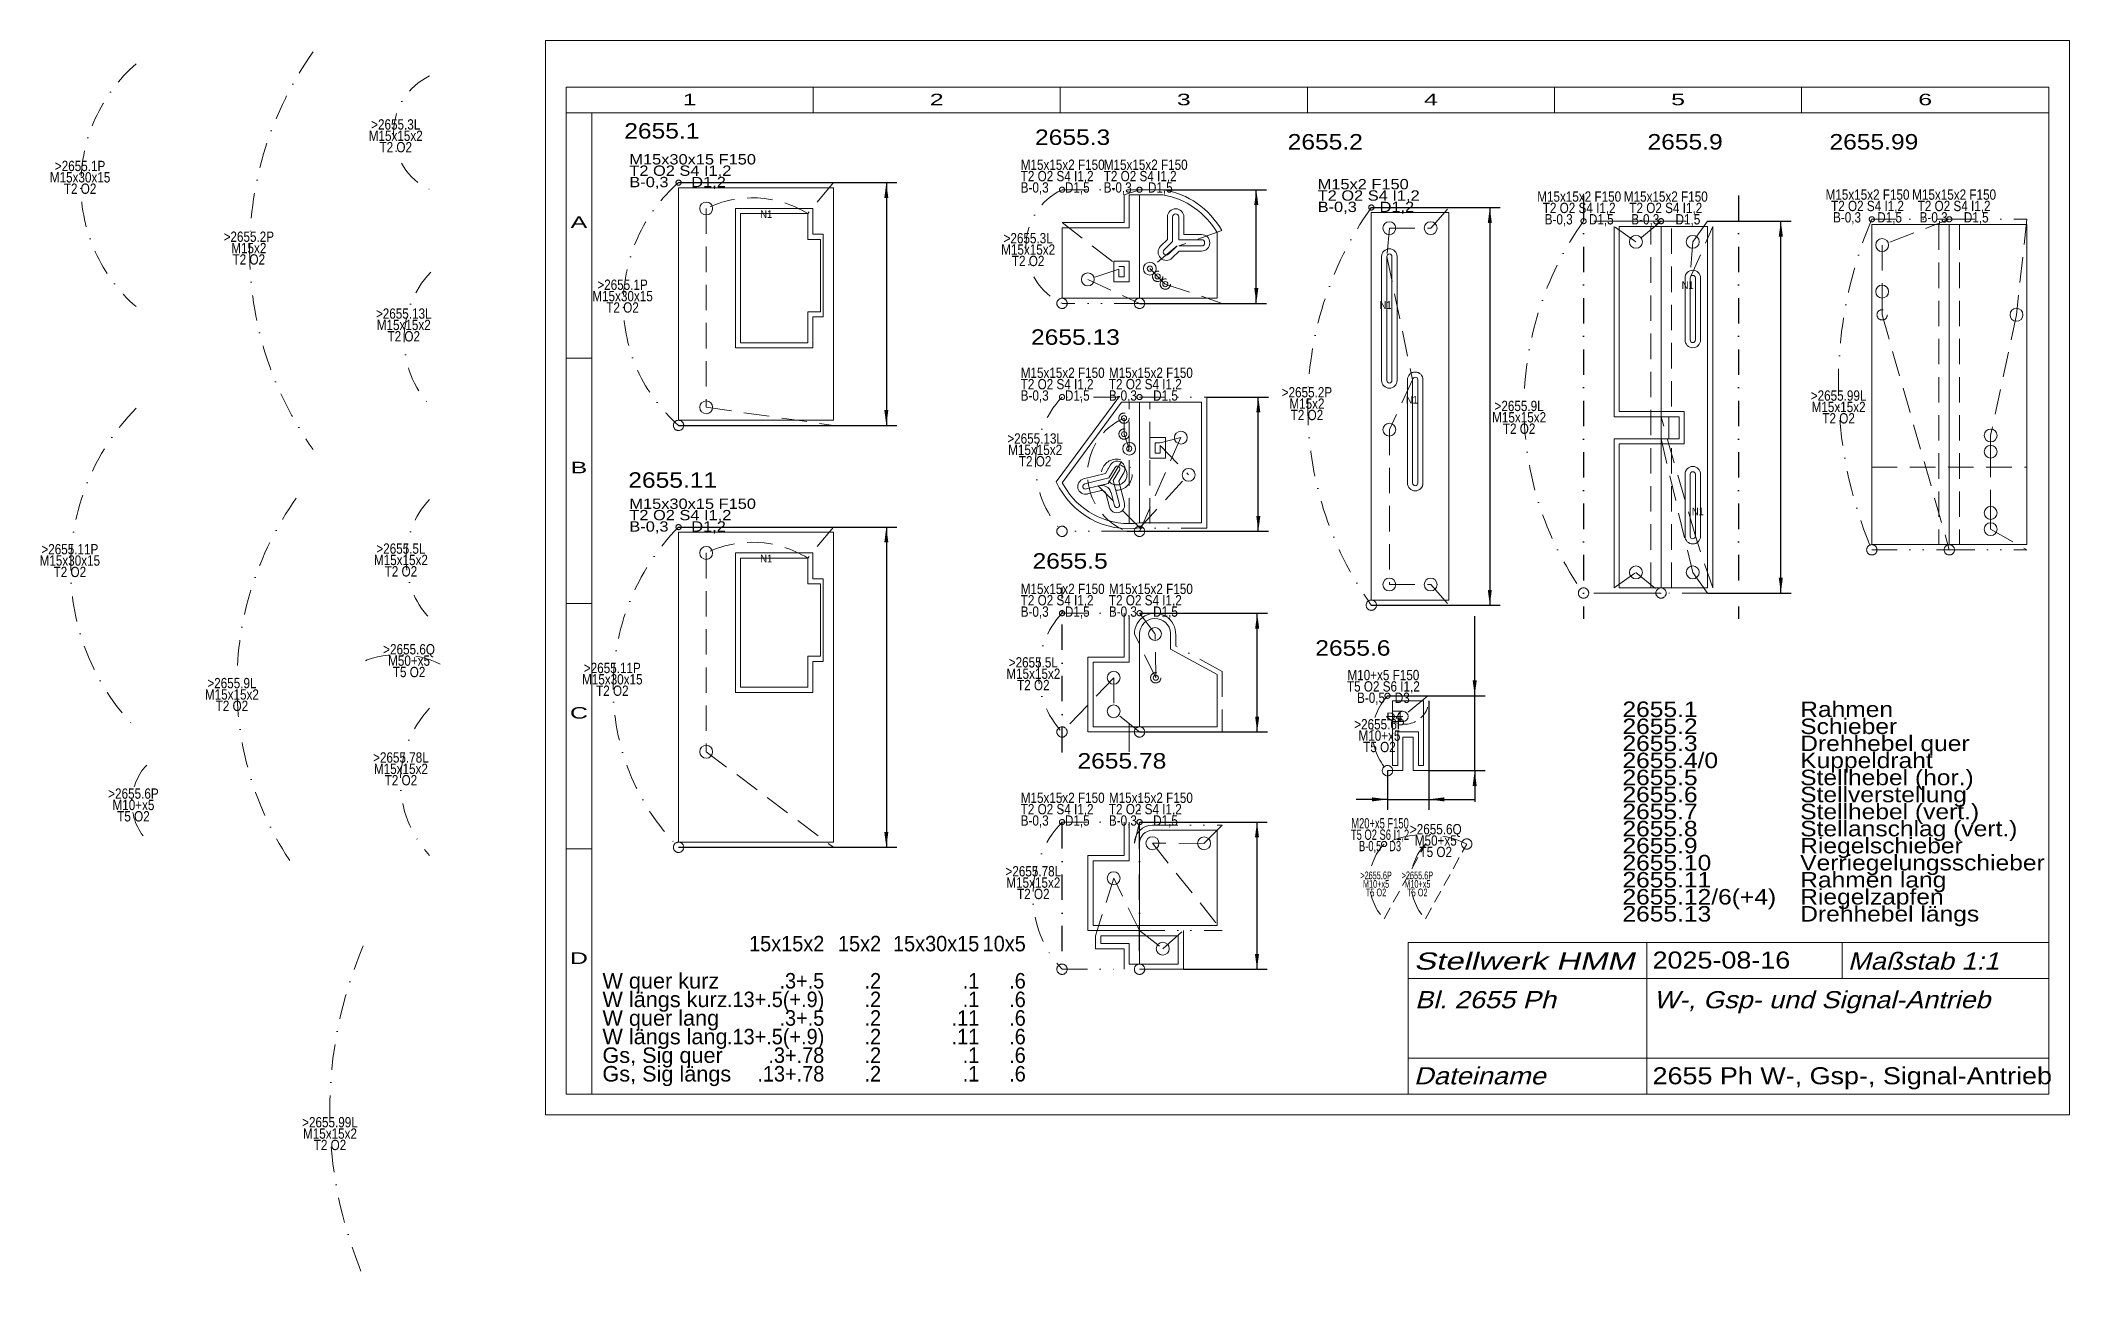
# Model space of a CAD drawing. Extents: x -97 to 296, y -30 to 209.
import ezdxf
from ezdxf.enums import TextEntityAlignment as Align

# ---------------------------------------------------------------- set-up
doc = ezdxf.new("R2010")
doc.units = 0
doc.header["$LTSCALE"] = 9.84733
for name, pattern in [('DASHDOT', [1, 0.5, -0.25, 0, -0.25]), ('DASHED', [0.75, 0.5, -0.25]), ('DIVIDE', [1.25, 0.5, -0.25, 0, -0.25, 0, -0.25]), ('HIDDEN', [0.375, 0.25, -0.125]), ('PHANTOM', [2.5, 1.25, -0.25, 0.25, -0.25, 0.25, -0.25])]:
    doc.linetypes.add(name, pattern=pattern)
for name, color, linetype, lineweight in [('2655_1 RAHMEN', 7, 'CONTINUOUS', 13), ('2655_11P', 30, 'CONTINUOUS', 13), ('2655_13L', 30, 'CONTINUOUS', 13), ('2655_13R', 14, 'CONTINUOUS', 13), ('2655_1P', 30, 'CONTINUOUS', 13), ('2655_2 SCHIEBER', 230, 'CONTINUOUS', 13), ('2655_2P', 30, 'CONTINUOUS', 13), ('2655_3 DREHHEBEL', 150, 'CONTINUOUS', 13), ('2655_3L', 30, 'CONTINUOUS', 13), ('2655_3R', 14, 'CONTINUOUS', 13), ('2655_5 STELLHEBEL', 172, 'CONTINUOUS', 13), ('2655_5L', 30, 'CONTINUOUS', 13), ('2655_5R', 14, 'CONTINUOUS', 13), ('2655_6 STELLVERSTELLUNG', 230, 'CONTINUOUS', 13), ('2655_6P', 30, 'CONTINUOUS', 13), ('2655_6Q', 30, 'CONTINUOUS', 13), ('2655_78L', 30, 'CONTINUOUS', 13), ('2655_78R', 14, 'CONTINUOUS', 13), ('2655_8 STELLANSCHLAG', 6, 'CONTINUOUS', 13), ('2655_9 RIEGELSCHIEBER', 171, 'CONTINUOUS', 13), ('2655_99 RAHMENLEHRE', 7, 'CONTINUOUS', 13), ('2655_99L', 30, 'CONTINUOUS', 13), ('2655_99R', 14, 'CONTINUOUS', 13), ('2655_9L', 30, 'CONTINUOUS', 13), ('2655_9R', 14, 'CONTINUOUS', 13), ('2655___ W-_ GSP-_ SIGNAL-ANTRIEB', 230, 'CONTINUOUS', 13), ('BEMAßUNG', 7, 'CONTINUOUS', 25), ('BESCHRIFTUNG', 7, 'CONTINUOUS', 25), ('MITTELLINIEN', 5, 'DASHDOT', 25), ('STANDARD', 7, 'CONTINUOUS', 0)]:
    doc.layers.add(name, color=color, linetype=linetype, lineweight=lineweight)
doc.styles.add('Arial', font='arial.ttf')

msp = doc.modelspace()

# ---------------------------------------------------------------- texts
at = {"layer": '2655_11P', "linetype": 'DASHED', "style": 'Arial', "width": 0.864842}
msp.add_text('N1', height=1.5, dxfattribs=at).set_placement((42.6, 109.45), align=Align.TOP_LEFT)
at = {"layer": '2655_11P', "insert": (17.26, 120.32), "char_height": 2, "attachment_point": 1, "line_spacing_factor": 0.66, "style": 'Arial'}
msp.add_mtext('\\W1.135101;M15x30x15 F150\\PT2 O2 S4 I1,2\\PB-0,3     D1,2', dxfattribs=at)
at = {"layer": '2655_13L', "insert": (93.01, 145.68), "char_height": 2, "attachment_point": 1, "line_spacing_factor": 0.66, "style": 'Arial'}
msp.add_mtext('\\W0.810867;M15x15x2 F150\\PT2 O2 S4 I1,2\\PB-0,3     D1,5', dxfattribs=at)
at = {"layer": '2655_13R', "insert": (110.08, 145.68), "char_height": 2, "attachment_point": 1, "line_spacing_factor": 0.66, "style": 'Arial'}
msp.add_mtext('\\W0.810867;M15x15x2 F150\\PT2 O2 S4 I1,2\\PB-0,3     D1,5', dxfattribs=at)
at = {"layer": '2655_1P', "linetype": 'DASHED', "style": 'Arial', "width": 0.864842}
msp.add_text('N1', height=1.5, dxfattribs=at).set_placement((42.6, 176.15), align=Align.TOP_LEFT)
at = {"layer": '2655_1P', "insert": (17.26, 187.01), "char_height": 2, "attachment_point": 1, "line_spacing_factor": 0.66, "style": 'Arial'}
msp.add_mtext('\\W1.135101;M15x30x15 F150\\PT2 O2 S4 I1,2\\PB-0,3     D1,2', dxfattribs=at)
at = {"layer": '2655_2P', "linetype": 'DASHED', "style": 'Arial', "width": 0.864842}
for p in [(162.48, 158.55), (167.55, 140.2)]:
    msp.add_text('N1', height=1.5, dxfattribs=at).set_placement(p, align=Align.TOP_LEFT)
at = {"layer": '2655_2P', "insert": (150.49, 182.2), "char_height": 2, "attachment_point": 1, "line_spacing_factor": 0.66, "style": 'Arial'}
msp.add_mtext('\\W1.135100;M15x2 F150\\PT2 O2 S4 I1,2\\PB-0,3     D1,2', dxfattribs=at)
at = {"layer": '2655_3L', "insert": (93.01, 185.96), "char_height": 2, "attachment_point": 1, "line_spacing_factor": 0.66, "style": 'Arial'}
msp.add_mtext('\\W0.810867;M15x15x2 F150\\PT2 O2 S4 I1,2\\PB-0,3     D1,5', dxfattribs=at)
at = {"layer": '2655_3R', "insert": (109.08, 185.96), "char_height": 2, "attachment_point": 1, "line_spacing_factor": 0.66, "style": 'Arial'}
msp.add_mtext('\\W0.810867;M15x15x2 F150\\PT2 O2 S4 I1,2\\PB-0,3     D1,5', dxfattribs=at)
at = {"layer": '2655_5L', "insert": (93.01, 103.84), "char_height": 2, "attachment_point": 1, "line_spacing_factor": 0.66, "style": 'Arial'}
msp.add_mtext('\\W0.810867;M15x15x2 F150\\PT2 O2 S4 I1,2\\PB-0,3     D1,5', dxfattribs=at)
at = {"layer": '2655_5R', "insert": (110.08, 103.84), "char_height": 2, "attachment_point": 1, "line_spacing_factor": 0.66, "style": 'Arial'}
msp.add_mtext('\\W0.810867;M15x15x2 F150\\PT2 O2 S4 I1,2\\PB-0,3     D1,5', dxfattribs=at)
at = {"layer": '2655_6P', "linetype": 'DASHED', "style": 'Arial', "width": 1.135027}
msp.add_text('D4', height=1.5, dxfattribs=at).set_placement((163.81, 78.88), align=Align.TOP_LEFT)
at = {"layer": '2655_6P', "insert": (163.21, 83.77), "char_height": 2, "attachment_point": 5, "line_spacing_factor": 0.66, "style": 'Arial'}
msp.add_mtext('\\W0.810851;M10+x5 F150\\PT5 O2 S6 I1,2\\PB-0,5   D3', dxfattribs=at)
at = {"layer": '2655_6Q', "attachment_point": 5, "line_spacing_factor": 0.66, "style": 'Arial'}
for s, insert, char_height in [('\\W0.648577;M20+x5 F150\\PT5 O2 S6 I1,2\\PB-0,5   D3', (162.56, 55.06), 2), ('\\W0.648575;>2655.6P\\PM10+x5\\PT5 O2', (161.79, 45.7), 1.5), ('\\W0.648575;>2655.6P\\PM10+x5\\PT5 O2', (169.79, 45.7), 1.5)]:
    msp.add_mtext(s, dxfattribs=dict(at, insert=insert, char_height=char_height))
at = {"layer": '2655_78L', "insert": (93.01, 63.39), "char_height": 2, "attachment_point": 1, "line_spacing_factor": 0.66, "style": 'Arial'}
msp.add_mtext('\\W0.810867;M15x15x2 F150\\PT2 O2 S4 I1,2\\PB-0,3     D1,5', dxfattribs=at)
at = {"layer": '2655_78R', "insert": (110.08, 63.39), "char_height": 2, "attachment_point": 1, "line_spacing_factor": 0.66, "style": 'Arial'}
msp.add_mtext('\\W0.810867;M15x15x2 F150\\PT2 O2 S4 I1,2\\PB-0,3     D1,5', dxfattribs=at)
at = {"layer": '2655_99L', "insert": (256.92, 176.79), "char_height": 2, "attachment_point": 5, "line_spacing_factor": 0.66, "style": 'Arial'}
msp.add_mtext('\\W0.810867;M15x15x2 F150\\PT2 O2 S4 I1,2\\PB-0,3     D1,5', dxfattribs=at)
at = {"layer": '2655_99R', "insert": (273.68, 176.79), "char_height": 2, "attachment_point": 5, "line_spacing_factor": 0.66, "style": 'Arial'}
msp.add_mtext('\\W0.810867;M15x15x2 F150\\PT2 O2 S4 I1,2\\PB-0,3     D1,5', dxfattribs=at)
at = {"layer": '2655_9L', "insert": (201.11, 176.41), "char_height": 2, "attachment_point": 5, "line_spacing_factor": 0.66, "style": 'Arial'}
msp.add_mtext('\\W0.810867;M15x15x2 F150\\PT2 O2 S4 I1,2\\PB-0,3     D1,5', dxfattribs=at)
at = {"layer": '2655_9R', "linetype": 'DASHED', "style": 'Arial', "width": 0.864842}
for p in [(220.95, 162.39), (222.92, 118.58)]:
    msp.add_text('N1', height=1.5, dxfattribs=at).set_placement(p, align=Align.TOP_LEFT)
at = {"layer": '2655_9R', "insert": (217.87, 176.41), "char_height": 2, "attachment_point": 5, "line_spacing_factor": 0.66, "style": 'Arial'}
msp.add_mtext('\\W0.810867;M15x15x2 F150\\PT2 O2 S4 I1,2\\PB-0,3     D1,5', dxfattribs=at)
at = {"layer": '2655___ W-_ GSP-_ SIGNAL-ANTRIEB', "char_height": 2, "attachment_point": 5, "line_spacing_factor": 0.66, "style": 'Arial'}
for s, insert in [('\\W0.810845;>2655.3L\\PM15x15x2\\PT2 O2', (-27.96, 190.55)), ('\\W0.810845;>2655.1P\\PM15x30x15\\PT2 O2', (-89.06, 182.51)), ('\\W0.810845;>2655.2P\\PM15x2\\PT2 O2', (-56.4, 168.81)), ('\\W0.810845;>2655.3L\\PM15x15x2\\PT2 O2', (94.45, 168.52)), ('\\W0.810845;>2655.1P\\PM15x30x15\\PT2 O2', (15.94, 159.51)), ('\\W0.810848;>2655.13L\\PM15x15x2\\PT2 O2', (-26.41, 153.93)), ('\\W0.810845;>2655.2P\\PM15x2\\PT2 O2', (148.41, 138.69)), ('\\W0.810845;>2655.9L\\PM15x15x2\\PT2 O2', (189.48, 136.04)), ('\\W0.810848;>2655.99L\\PM15x15x2\\PT2 O2', (251.32, 138.05)), ('\\W0.810848;>2655.13L\\PM15x15x2\\PT2 O2', (95.8, 129.74)), ('\\W0.810848;>2655.11P\\PM15x30x15\\PT2 O2', (-91.04, 108.31)), ('\\W0.810845;>2655.5L\\PM15x15x2\\PT2 O2', (-26.96, 108.42)), ('\\W0.810846;>2655.6Q\\PM50+x5\\PT5 O2', (-25.38, 88.93)), ('\\W0.810848;>2655.11P\\PM15x30x15\\PT2 O2', (13.96, 85.31)), ('\\W0.810845;>2655.5L\\PM15x15x2\\PT2 O2', (95.45, 86.4)), ('\\W0.810845;>2655.9L\\PM15x15x2\\PT2 O2', (-59.67, 82.38)), ('\\W0.810845;>2655.6P\\PM10+x5\\PT5 O2', (162.45, 74.41)), ('\\W0.810848;>2655.78L\\PM15x15x2\\PT2 O2', (-26.96, 67.98)), ('\\W0.810845;>2655.6P\\PM10+x5\\PT5 O2', (-78.73, 60.99)), ('\\W0.810846;>2655.6Q\\PM50+x5\\PT5 O2', (173.35, 54.1)), ('\\W0.810848;>2655.78L\\PM15x15x2\\PT2 O2', (95.45, 45.95)), ('\\W0.810848;>2655.99L\\PM15x15x2\\PT2 O2', (-40.69, -2.64))]:
    msp.add_mtext(s, dxfattribs=dict(at, insert=insert))
at = {"layer": 'BESCHRIFTUNG', "style": 'Arial'}
for s, height, width, p in [('2655.1', 3, 1.135138, (16.27, 193.02)), ('2655.3', 3, 1.135138, (95.78, 191.79)), ('2655.2', 3, 1.135138, (144.69, 190.9)), ('2655.9', 3, 1.135138, (214.34, 190.9)), ('2655.99', 3, 1.135139, (249.56, 190.9)), ('2655.13', 3, 1.135139, (95, 153.09)), ('2655.11', 3, 1.135139, (17.05, 125.41)), ('2655.5', 3, 1.135138, (95.3, 109.75)), ('2655.6', 3, 1.135138, (150.03, 92.9)), ('2655.78', 3, 1.135139, (104, 71.04)), ('2025-08-16', 3.3, 1.130203, (215.31, 32.62)), ('2655 Ph W-, Gsp-, Signal-Antrieb', 3.3, 1.130192, (215.31, 10.22))]:
    msp.add_text(s, height=height, dxfattribs=dict(at, width=width)).set_placement(p, align=Align.TOP_LEFT)
at = {"layer": 'BESCHRIFTUNG', "style": 'Arial', "oblique": 15}
for s, width, p in [('Stellwerk HMM', 1.365378, (169.11, 32.44)), ('Maßstab 1:1', 1.134935, (253.11, 32.44)), ('Bl. 2655 Ph', 1.134935, (169.33, 24.96)), ('W-, Gsp- und Signal-Antrieb ', 1.121608, (215.53, 24.96)), ('Dateiname', 1.135074, (169.11, 10.22))]:
    msp.add_text(s, height=3.325, dxfattribs=dict(at, width=width)).set_placement(p, align=Align.TOP_LEFT)
at = {"layer": 'BESCHRIFTUNG', "char_height": 3, "attachment_point": 1, "line_spacing_factor": 0.66, "style": 'Arial'}
for s, insert in [('\\W1.135138;2655.1\\P2655.2\\P2655.3\\P2655.4/0\\P2655.5\\P2655.6\\P2655.7\\P2655.8\\P2655.9\\P2655.10\\P2655.11\\P2655.12/6(+4)\\P2655.13', (209.48, 81.03)), ('\\W1.135077;Rahmen\\PSchieber\\PDrehhebel quer\\PKuppeldraht\\PStellhebel (hor.)\\PStellverstellung\\PStellhebel (vert.)\\PStellanschlag (vert.)\\PRiegelschieber\\PVerriegelungsschieber\\PRahmen lang\\PRiegelzapfen\\PDrehhebel längs\\P', (243.89, 81.03))]:
    msp.add_mtext(s, dxfattribs=dict(at, insert=insert))
at = {"layer": 'BESCHRIFTUNG', "linetype": 'DASHED', "char_height": 3, "line_spacing_factor": 0.72, "style": 'Arial'}
for s, insert, attachment_point in [('\\W0.918893;15x15x2\\P\\P.3+.5\\P.13+.5(+.9)\\P.3+.5\\P.13+.5(+.9)\\P.3+.78\\P.13+.78\\P', (54.99, 35.66), 3), ('\\W0.918886;15x2\\P\\P.2\\P.2\\P.2\\P.2\\P.2\\P.2', (65.99, 35.66), 3), ('\\W0.918886;15x30x15\\P\\P.1\\P.1\\P.11\\P.11\\P.1\\P.1\\P', (84.99, 35.66), 3), ('\\W0.918886;10x5\\P\\P.6\\P.6\\P.6\\P.6\\P.6\\P.6', (93.99, 35.66), 3), ('\\W1.000000;\\P\\PW quer kurz\\PW längs kurz\\PW quer lang\\PW längs lang\\PGs, Sig quer\\PGs, Sig längs', (12.05, 35.66), 1)]:
    msp.add_mtext(s, dxfattribs=dict(at, insert=insert, attachment_point=attachment_point))
at = {"layer": 'STANDARD', "style": 'Arial'}
for s, width, p in [('1', 1.547923, (28.92, 196.47)), ('2', 1.547922, (76.75, 196.47)), ('3', 1.547923, (124.58, 196.47)), ('4', 1.547923, (172.42, 196.47)), ('5', 1.547922, (220.25, 196.47)), ('6', 1.547923, (268.08, 196.47)), ('A', 1.547987, (7.5, 172.72)), ('B', 1.547987, (7.5, 125.22)), ('C', 1.548103, (7.5, 77.72)), ('D', 1.548104, (7.5, 30.22))]:
    msp.add_text(s, height=2.23, dxfattribs=dict(at, width=width)).set_placement(p, align=Align.CENTER)

# ---------------------------------------------------------------- blocks, each defined once
blk = doc.blocks.new('D513473536')
at = {"layer": 'BEMAßUNG', "color": 172}
for p, q in [((26.78, 181.49), (69, 181.49)), ((67, 181.49), (67, 134.49)), ((26.78, 134.49), (69, 134.49))]:
    blk.add_line(p, q, dxfattribs=at)
at = {"layer": 'BEMAßUNG'}
for points in [[(67, 181.49), (67.39, 178.52), (66.61, 178.52)], [(67, 134.49), (66.61, 137.47), (67.39, 137.47)]]:
    blk.add_solid(points, dxfattribs=at)
blk = doc.blocks.new('D513473280')
at = {"layer": 'BEMAßUNG', "color": 172}
for p, q in [((26.78, 114.8), (69, 114.8)), ((67, 114.8), (67, 52.8)), ((26.78, 52.8), (69, 52.8))]:
    blk.add_line(p, q, dxfattribs=at)
at = {"layer": 'BEMAßUNG'}
for points in [[(67, 114.8), (67.39, 111.82), (66.61, 111.82)], [(67, 52.8), (66.61, 55.77), (67.39, 55.77)]]:
    blk.add_solid(points, dxfattribs=at)
blk = doc.blocks.new('D513473024')
at = {"layer": 'BEMAßUNG', "color": 172}
for p, q in [((160.87, 176.68), (185.81, 176.68)), ((183.81, 176.68), (183.81, 99.68)), ((160.87, 99.68), (185.81, 99.68))]:
    blk.add_line(p, q, dxfattribs=at)
at = {"layer": 'BEMAßUNG'}
for points in [[(183.81, 176.68), (184.2, 173.7), (183.42, 173.7)], [(183.81, 99.68), (183.42, 102.65), (184.2, 102.65)]]:
    blk.add_solid(points, dxfattribs=at)
blk = doc.blocks.new('D513472768')
at = {"layer": 'BEMAßUNG', "color": 172}
for p, q in [((225.95, 174.03), (242.14, 174.03)), ((240.14, 102.03), (240.14, 174.03)), ((225.95, 102.03), (242.14, 102.03))]:
    blk.add_line(p, q, dxfattribs=at)
at = {"layer": 'BEMAßUNG'}
for points in [[(240.14, 174.03), (240.53, 171.05), (239.74, 171.05)], [(240.14, 102.03), (239.74, 105), (240.53, 105)]]:
    blk.add_solid(points, dxfattribs=at)
blk = doc.blocks.new('D513472512')
at = {"layer": 'BEMAßUNG', "color": 172}
for p, q in [((120.63, 180.12), (140.61, 180.12)), ((138.61, 158.12), (138.61, 180.12)), ((116.01, 158.12), (140.61, 158.12))]:
    blk.add_line(p, q, dxfattribs=at)
at = {"layer": 'BEMAßUNG'}
for points in [[(138.61, 180.12), (139.01, 177.15), (138.22, 177.15)], [(138.61, 158.12), (138.22, 161.09), (139.01, 161.09)]]:
    blk.add_solid(points, dxfattribs=at)
blk = doc.blocks.new('D513472256')
at = {"layer": 'BEMAßUNG', "color": 172}
for p, q in [((116.01, 98.13), (140.78, 98.13)), ((138.78, 75.13), (138.78, 98.13)), ((116.01, 75.13), (140.78, 75.13))]:
    blk.add_line(p, q, dxfattribs=at)
at = {"layer": 'BEMAßUNG'}
for points in [[(138.78, 98.13), (139.17, 95.16), (138.39, 95.16)], [(138.78, 75.13), (138.39, 78.11), (139.17, 78.11)]]:
    blk.add_solid(points, dxfattribs=at)
blk = doc.blocks.new('D513472000')
at = {"layer": 'BEMAßUNG', "color": 172}
for p, q in [((116.01, 57.69), (140.74, 57.69)), ((138.74, 57.69), (138.74, 29.19)), ((124.51, 29.19), (140.74, 29.19))]:
    blk.add_line(p, q, dxfattribs=at)
at = {"layer": 'BEMAßUNG'}
for points in [[(138.74, 57.69), (139.14, 54.71), (138.35, 54.71)], [(138.74, 29.19), (138.35, 32.16), (139.14, 32.16)]]:
    blk.add_solid(points, dxfattribs=at)
blk = doc.blocks.new('D513471744')
at = {"layer": 'BEMAßUNG', "color": 172}
for p, q in [((129.01, 139.98), (141, 139.98)), ((139, 113.98), (139, 139.98)), ((113.57, 113.98), (141, 113.98))]:
    blk.add_line(p, q, dxfattribs=at)
at = {"layer": 'BEMAßUNG'}
for points in [[(139, 139.98), (139.39, 137), (138.61, 137)], [(139, 113.98), (138.61, 116.95), (139.39, 116.95)]]:
    blk.add_solid(points, dxfattribs=at)
blk = doc.blocks.new('D513471488')
at = {"layer": 'BEMAßUNG', "color": 172}
for p, q in [((172, 81.14), (172, 60.08)), ((164, 67.64), (164, 60.08)), ((164, 62.08), (157.96, 62.08)), ((164, 62.08), (172, 62.08)), ((172, 62.08), (180.78, 62.08))]:
    blk.add_line(p, q, dxfattribs=at)
at = {"layer": 'BEMAßUNG'}
for points in [[(164, 62.08), (161.03, 61.69), (161.03, 62.47)], [(172, 62.08), (174.98, 62.47), (174.98, 61.69)]]:
    blk.add_solid(points, dxfattribs=at)
blk = doc.blocks.new('D513471232')
at = {"layer": 'BEMAßUNG', "color": 172}
for p, q in [((180.88, 82.14), (180.88, 97.53)), ((164, 82.14), (182.88, 82.14)), ((180.88, 67.64), (180.88, 82.14)), ((172, 67.64), (182.88, 67.64)), ((180.88, 67.64), (180.88, 61.6))]:
    blk.add_line(p, q, dxfattribs=at)
at = {"layer": 'BEMAßUNG'}
for points in [[(180.88, 82.14), (180.49, 85.12), (181.28, 85.12)], [(180.88, 67.64), (181.28, 64.67), (180.49, 64.67)]]:
    blk.add_solid(points, dxfattribs=at)

# ---------------------------------------------------------------- linework, layer by layer
at = {"layer": '2655_1 RAHMEN'}
for p, q in [((26.78, 180.49), (26.78, 135.49)), ((26.78, 180.49), (56.78, 180.49)), ((56.78, 180.49), (56.78, 135.49)), ((37.78, 176.49), (37.78, 149.49)), ((52.78, 176.49), (37.78, 176.49)), ((52.78, 176.49), (52.78, 171.49)), ((52.78, 171.49), (54.78, 171.49)), ((54.78, 171.49), (54.78, 155.49)), ((52.78, 155.49), (54.78, 155.49)), ((52.78, 155.49), (52.78, 149.49)), ((37.78, 149.49), (52.78, 149.49)), ((26.78, 135.49), (56.78, 135.49)), ((26.78, 113.8), (26.78, 53.8)), ((26.78, 113.8), (56.78, 113.8)), ((56.78, 113.8), (56.78, 53.8)), ((37.78, 109.8), (37.78, 82.8)), ((52.78, 109.8), (37.78, 109.8)), ((52.78, 109.8), (52.78, 104.8)), ((52.78, 104.8), (54.78, 104.8)), ((54.78, 104.8), (54.78, 88.8)), ((52.78, 88.8), (54.78, 88.8)), ((52.78, 88.8), (52.78, 82.8)), ((37.78, 82.8), (52.78, 82.8)), ((26.78, 53.8), (56.78, 53.8))]:
    msp.add_line(p, q, dxfattribs=at)
at = {"layer": '2655_11P', "linetype": 'DIVIDE'}
for p, q in [((26.78, 114.8), (56.78, 114.8)), ((26.78, 52.8), (56.78, 52.8))]:
    msp.add_line(p, q, dxfattribs=at)
at = {"layer": '2655_11P', "linetype": 'DASHED'}
for p, q in [((56.78, 114.8), (51.78, 108.8)), ((32.13, 109.8), (32.13, 71.3)), ((32.13, 71.3), (56.78, 52.8))]:
    msp.add_line(p, q, dxfattribs=at)
at = {"layer": '2655_11P'}
for p, q in [((38.78, 108.8), (38.78, 83.8)), ((51.78, 108.8), (38.78, 108.8)), ((51.78, 108.8), (51.78, 103.8)), ((51.78, 103.8), (54.28, 103.8)), ((54.28, 103.8), (54.28, 89.8)), ((51.78, 89.8), (51.78, 83.8)), ((51.78, 89.8), (54.28, 89.8)), ((38.78, 83.8), (51.78, 83.8))]:
    msp.add_line(p, q, dxfattribs=at)
at = {"layer": '2655_11P', "linetype": 'PHANTOM'}
for centre, radius in [((26.78, 114.8), 0.5), ((26.78, 52.8), 1)]:
    msp.add_circle(centre, radius, dxfattribs=at)
at = {"layer": '2655_11P'}
for centre in [(32.13, 109.8), (32.13, 71.3)]:
    msp.add_circle(centre, 1.25, dxfattribs=at)
at = {"layer": '2655_11P', "linetype": 'DASHED'}
msp.add_arc((41.05, 91.46), 20.4, 58.2475, 115.9259, dxfattribs=at)
at = {"layer": '2655_13L'}
for p, q in [((99.9, 123.55), (112.02, 139.98)), ((110.07, 124.33), (111.27, 126.34)), ((112.13, 125.83), (110.93, 123.82)), ((105.43, 123.15), (110.07, 124.33)), ((105.67, 122.18), (109.96, 123.27)), ((112.11, 119.18), (110.93, 123.82)), ((110.49, 121.52), (111.14, 118.93))]:
    msp.add_line(p, q, dxfattribs=at)
at = {"layer": '2655_13L', "linetype": 'DIVIDE'}
for p, q in [((112.02, 139.98), (101.01, 139.98)), ((113.57, 113.98), (101.01, 113.98))]:
    msp.add_line(p, q, dxfattribs=at)
at = {"layer": '2655_13L', "linetype": 'DASHED'}
for p, q in [((113.02, 132.81), (113.01, 135.89)), ((109.96, 123.27), (114.01, 129.98)), ((114.01, 129.98), (113.02, 132.81)), ((116.14, 114.62), (108.02, 122.77))]:
    msp.add_line(p, q, dxfattribs=at)
at = {"layer": '2655_13L', "linetype": 'PHANTOM'}
for centre, radius in [((101.01, 139.98), 0.5), ((101.01, 113.98), 1)]:
    msp.add_circle(centre, radius, dxfattribs=at)
at = {"layer": '2655_13L', "linetype": 'DIVIDE'}
for centre in [(113.01, 135.89), (113.02, 132.81)]:
    msp.add_circle(centre, 1, dxfattribs=at)
at = {"layer": '2655_13L'}
msp.add_circle((114.01, 129.98), 1.25, dxfattribs=at)
at = {"layer": '2655_13L', "linetype": 'DASHED'}
msp.add_arc((117.78, 125.05), 11.85, 113.7717, 249.1762, dxfattribs=at)
at = {"layer": '2655_13L'}
for centre, radius, start, end in [((111.7, 126.09), 0.5, 329.29, 509.29), ((114.01, 129.98), 15.5, 204.4917, 277.9281), ((105.55, 122.66), 0.5, 104.29, 284.29), ((108.64, 120.94), 1.93, 17.273, 108.5844), ((111.63, 119.05), 0.5, 194.29, 374.29)]:
    msp.add_arc(centre, radius, start, end, dxfattribs=at)
at = {"layer": '2655_13R', "linetype": 'DIVIDE'}
for p, q in [((116.01, 139.98), (129.01, 139.98)), ((129.01, 114.62), (116.01, 114.62))]:
    msp.add_line(p, q, dxfattribs=at)
at = {"layer": '2655_13R'}
for p, q in [((129.01, 139.98), (129.01, 114.62)), ((120.01, 131.12), (119.01, 131.12)), ((119.01, 131.12), (119.01, 129.12)), ((120.01, 129.12), (120.01, 130.62)), ((119.01, 129.12), (120.01, 129.12))]:
    msp.add_line(p, q, dxfattribs=at)
at = {"layer": '2655_13R', "linetype": 'DASHED'}
for p, q in [((124.01, 132.12), (116.01, 113.98)), ((124.01, 132.12), (120.01, 131.12)), ((120.01, 130.62), (125.51, 124.92)), ((116.01, 114.62), (125.51, 124.92))]:
    msp.add_line(p, q, dxfattribs=at)
at = {"layer": '2655_13R', "linetype": 'PHANTOM'}
for centre, radius in [((116.01, 139.98), 0.5), ((116.01, 113.98), 1)]:
    msp.add_circle(centre, radius, dxfattribs=at)
at = {"layer": '2655_13R'}
for centre in [(124.01, 132.12), (125.51, 124.92)]:
    msp.add_circle(centre, 1.25, dxfattribs=at)
at = {"layer": '2655_1P', "linetype": 'DIVIDE'}
for p, q in [((26.78, 181.49), (56.78, 181.49)), ((26.78, 134.49), (56.78, 134.49))]:
    msp.add_line(p, q, dxfattribs=at)
at = {"layer": '2655_1P', "linetype": 'DASHED'}
for p, q in [((56.78, 181.49), (51.78, 175.49)), ((32.13, 176.49), (32.13, 137.99)), ((32.13, 137.99), (56.78, 134.49))]:
    msp.add_line(p, q, dxfattribs=at)
at = {"layer": '2655_1P'}
for p, q in [((38.78, 175.49), (38.78, 150.49)), ((51.78, 175.49), (38.78, 175.49)), ((51.78, 175.49), (51.78, 170.49)), ((51.78, 170.49), (54.28, 170.49)), ((54.28, 170.49), (54.28, 156.49)), ((51.78, 156.49), (51.78, 150.49)), ((51.78, 156.49), (54.28, 156.49)), ((38.78, 150.49), (51.78, 150.49))]:
    msp.add_line(p, q, dxfattribs=at)
at = {"layer": '2655_1P', "linetype": 'PHANTOM'}
for centre, radius in [((26.78, 181.49), 0.5), ((26.78, 134.49), 1)]:
    msp.add_circle(centre, radius, dxfattribs=at)
at = {"layer": '2655_1P'}
for centre in [(32.13, 176.49), (32.13, 137.99)]:
    msp.add_circle(centre, 1.25, dxfattribs=at)
at = {"layer": '2655_1P', "linetype": 'DASHED'}
msp.add_arc((41.05, 158.15), 20.4, 58.2475, 115.9259, dxfattribs=at)
at = {"layer": '2655_2 SCHIEBER'}
for p, q in [((160.87, 100.68), (160.87, 175.68)), ((160.87, 175.68), (175.87, 175.68)), ((175.87, 100.68), (175.87, 175.68)), ((162.87, 167.19), (162.87, 143.19)), ((165.87, 167.19), (165.87, 143.19)), ((167.87, 143.32), (167.87, 123.32)), ((170.87, 143.32), (170.87, 123.32)), ((160.87, 100.68), (175.87, 100.68))]:
    msp.add_line(p, q, dxfattribs=at)
at = {"layer": '2655_2 SCHIEBER', "linetype": 'DASHED'}
for p, q in [((167.87, 143.32), (167.87, 123.32)), ((170.87, 143.32), (170.87, 123.32))]:
    msp.add_line(p, q, dxfattribs=at)
at = {"layer": '2655_2 SCHIEBER'}
for centre, start, end in [((164.37, 167.19), 0, 180), ((164.37, 143.19), 180, 360), ((169.37, 143.32), 0, 180), ((169.37, 123.32), 180, 360)]:
    msp.add_arc(centre, 1.5, start, end, dxfattribs=at)
at = {"layer": '2655_2 SCHIEBER', "linetype": 'DASHED'}
for centre, start, end in [((169.37, 143.32), 0, 180), ((169.37, 123.32), 180, 360)]:
    msp.add_arc(centre, 1.5, start, end, dxfattribs=at)
at = {"layer": '2655_2P', "linetype": 'DIVIDE'}
for p, q in [((160.87, 176.68), (175.87, 176.68)), ((160.87, 99.68), (175.87, 99.68))]:
    msp.add_line(p, q, dxfattribs=at)
at = {"layer": '2655_2P', "linetype": 'DASHED'}
for p, q in [((172.37, 172.68), (175.87, 176.68)), ((164.37, 172.68), (163.87, 167.19)), ((164.37, 172.68), (172.37, 172.68)), ((163.87, 167.19), (168.87, 143.32)), ((168.87, 143.32), (164.37, 133.67)), ((164.37, 133.67), (164.37, 103.68)), ((164.37, 103.68), (172.37, 103.68)), ((172.37, 103.68), (175.87, 99.68))]:
    msp.add_line(p, q, dxfattribs=at)
at = {"layer": '2655_2P'}
for p, q in [((163.87, 167.19), (163.87, 143.19)), ((164.87, 167.19), (164.87, 143.19)), ((168.87, 143.32), (168.87, 123.32)), ((169.87, 143.32), (169.87, 123.32))]:
    msp.add_line(p, q, dxfattribs=at)
at = {"layer": '2655_2P', "linetype": 'PHANTOM'}
for centre, radius in [((160.87, 176.68), 0.5), ((160.87, 99.68), 1)]:
    msp.add_circle(centre, radius, dxfattribs=at)
at = {"layer": '2655_2P'}
for centre in [(164.37, 172.68), (172.37, 172.68), (164.37, 133.67), (164.37, 103.68), (172.37, 103.68)]:
    msp.add_circle(centre, 1.25, dxfattribs=at)
for centre, start, end in [((164.37, 167.19), 0, 180), ((164.37, 143.19), 180, 360), ((169.37, 143.32), 0, 180), ((169.37, 123.32), 180, 360)]:
    msp.add_arc(centre, 0.5, start, end, dxfattribs=at)
at = {"layer": '2655_3 DREHHEBEL'}
for p, q in [((114.01, 179.12), (114.01, 172.76)), ((114.01, 179.12), (120.54, 179.12)), ((116.01, 179.12), (116.01, 159.12)), ((121.41, 174.84), (121.41, 170.5)), ((124.61, 171.44), (124.61, 174.84)), ((114.01, 172.76), (101.01, 172.76)), ((101.01, 172.76), (101.01, 159.12)), ((120.07, 169.17), (121.41, 170.5)), ((128.01, 171.44), (124.61, 171.44)), ((131.01, 171.82), (131.01, 159.12)), ((111.01, 162.26), (111.01, 166.26)), ((111.01, 166.26), (114.01, 166.26)), ((114.01, 166.26), (114.01, 162.26)), ((123.67, 168.24), (122.34, 166.91)), ((128.01, 168.24), (123.67, 168.24)), ((114.01, 162.26), (111.01, 162.26)), ((131.01, 159.12), (101.01, 159.12)), ((101.01, 123.36), (112.53, 138.98)), ((112.53, 138.98), (128.01, 138.98)), ((116.01, 115.62), (116.01, 138.98)), ((116.01, 115.62), (116.01, 138.98)), ((128.01, 138.98), (128.01, 115.62)), ((121.01, 132.12), (118.01, 132.12)), ((118.01, 132.12), (118.01, 128.12)), ((121.01, 128.12), (121.01, 132.12)), ((109.42, 125.2), (110.41, 126.85)), ((118.01, 128.12), (121.01, 128.12)), ((101.87, 122.05), (101.01, 123.36)), ((105.18, 124.12), (109.42, 125.2)), ((105.92, 121.21), (108.34, 121.83)), ((112.98, 125.32), (112, 123.67)), ((113.08, 119.42), (112, 123.67)), ((109.56, 121.1), (110.18, 118.68)), ((128.01, 115.62), (116.01, 115.62))]:
    msp.add_line(p, q, dxfattribs=at)
at = {"layer": '2655_3 DREHHEBEL', "linetype": 'DASHED'}
for p, q in [((114.01, 115.48), (114.01, 138.98)), ((118.01, 115.48), (118.01, 138.98))]:
    msp.add_line(p, q, dxfattribs=at)
at = {"layer": '2655_3 DREHHEBEL'}
for centre in [(118.01, 164.84), (119.51, 163.34), (121, 161.85), (113.01, 135.89), (113.02, 132.81), (114.01, 129.98), (114.01, 129.98)]:
    msp.add_circle(centre, 0.5, dxfattribs=at)
at = {"layer": '2655_3 DREHHEBEL', "linetype": 'DASHDOT'}
for radius in [3, 2]:
    msp.add_circle((111.59, 124.96), radius, dxfattribs=at)
at = {"layer": '2655_3 DREHHEBEL'}
for centre, radius, start, end in [((118.01, 164.34), 15, 29.9264, 80.2619), ((123.01, 174.84), 1.6, 360, 540), ((121.21, 168.04), 1.6, 135, 315), ((128.01, 169.84), 1.6, 270, 450), ((111.7, 126.09), 1.5, 329.29, 509.29), ((114.01, 129.98), 14.5, 213.1448, 277.9281), ((105.55, 122.66), 1.5, 104.29, 284.29), ((108.64, 120.94), 0.933, 9.9957, 108.5844), ((111.63, 119.05), 1.5, 194.29, 374.29)]:
    msp.add_arc(centre, radius, start, end, dxfattribs=at)
at = {"layer": '2655_3L', "linetype": 'DIVIDE'}
for p, q in [((101.01, 180.12), (116.01, 180.12)), ((116.01, 158.12), (101.01, 158.12))]:
    msp.add_line(p, q, dxfattribs=at)
at = {"layer": '2655_3L', "linetype": 'DASHED'}
for p, q in [((116.01, 180.12), (113.01, 179.12)), ((101.01, 173.76), (112.01, 165.26)), ((112.01, 164.72), (106, 162.76)), ((106, 162.76), (116.01, 158.12))]:
    msp.add_line(p, q, dxfattribs=at)
at = {"layer": '2655_3L'}
for p, q in [((113.01, 179.12), (113.01, 173.76)), ((113.01, 173.76), (101.01, 173.76)), ((112.01, 165.26), (113.01, 165.26)), ((113.01, 165.26), (113.01, 163.26)), ((112.01, 163.26), (112.01, 164.72)), ((113.01, 163.26), (112.01, 163.26))]:
    msp.add_line(p, q, dxfattribs=at)
at = {"layer": '2655_3L', "linetype": 'PHANTOM'}
for centre, radius in [((101.01, 180.12), 0.5), ((101.01, 158.12), 1)]:
    msp.add_circle(centre, radius, dxfattribs=at)
at = {"layer": '2655_3L'}
msp.add_circle((106, 162.76), 1.25, dxfattribs=at)
at = {"layer": '2655_3R', "linetype": 'DIVIDE'}
for p, q in [((116, 180.12), (120.63, 180.12)), ((132.01, 158.12), (116.01, 158.12))]:
    msp.add_line(p, q, dxfattribs=at)
at = {"layer": '2655_3R'}
for p, q in [((122.41, 174.84), (122.41, 170.09)), ((123.61, 170.44), (123.61, 174.84)), ((120.78, 168.46), (122.41, 170.09)), ((121.63, 167.62), (123.28, 169.27)), ((128.01, 170.44), (123.61, 170.44)), ((128.01, 169.24), (123.63, 169.24))]:
    msp.add_line(p, q, dxfattribs=at)
at = {"layer": '2655_3R', "linetype": 'DASHED'}
for p, q in [((123.28, 169.27), (118.01, 164.84)), ((131.93, 172.22), (123.63, 169.24)), ((118.01, 164.84), (119.51, 163.34)), ((119.51, 163.34), (121, 161.85)), ((121, 161.85), (132.01, 158.12))]:
    msp.add_line(p, q, dxfattribs=at)
at = {"layer": '2655_3R', "linetype": 'PHANTOM'}
for centre, radius in [((116, 180.12), 0.5), ((116.01, 158.12), 1)]:
    msp.add_circle(centre, radius, dxfattribs=at)
at = {"layer": '2655_3R'}
msp.add_circle((118.01, 164.84), 1.25, dxfattribs=at)
at = {"layer": '2655_3R', "linetype": 'DIVIDE'}
for centre in [(119.51, 163.34), (121, 161.85)]:
    msp.add_circle(centre, 1, dxfattribs=at)
at = {"layer": '2655_3R'}
for centre, radius, start, end in [((118.01, 164.34), 16, 29.4913, 80.5719), ((123.01, 174.84), 0.6, 0, 180), ((128.01, 169.84), 0.6, 270, 450), ((121.21, 168.04), 0.6, 135, 315)]:
    msp.add_arc(centre, radius, start, end, dxfattribs=at)
at = {"layer": '2655_5 STELLHEBEL'}
for p, q in [((114.01, 97.63), (114.01, 88.63)), ((122.01, 94.27), (122.01, 91.17)), ((116.01, 94.11), (116.01, 76.13)), ((131.01, 86.24), (122.01, 91.17)), ((114.01, 88.63), (107.01, 88.63)), ((107.01, 88.63), (107.01, 76.13)), ((131.01, 86.24), (131.01, 76.13)), ((107.01, 76.13), (131.01, 76.13)), ((114.01, 50.19), (114.01, 57.69)), ((118.51, 56.09), (131.01, 56.09)), ((131.01, 56.09), (131.01, 37.69)), ((116.01, 53.59), (116.01, 37.69)), ((114.01, 50.19), (107.01, 50.19)), ((107.01, 50.19), (107.01, 37.69)), ((107.01, 37.69), (131.01, 37.69))]:
    msp.add_line(p, q, dxfattribs=at)
msp.add_circle((119.15, 85.63), 0.5, dxfattribs=at)
for centre, radius, start in [((119.01, 94.11), 3, 2.9787), ((118.51, 53.59), 2.5, 90)]:
    msp.add_arc(centre, radius, start, 180, dxfattribs=at)
at = {"layer": '2655_5L', "linetype": 'DIVIDE'}
msp.add_line((101.01, 98.13), (113.01, 98.13), dxfattribs=at)
at = {"layer": '2655_5L'}
for p, q in [((113.01, 98.13), (113.01, 89.63)), ((106.01, 89.63), (106.01, 75.13)), ((113.01, 89.63), (106.01, 89.63)), ((106.01, 75.13), (116.01, 75.13))]:
    msp.add_line(p, q, dxfattribs=at)
at = {"layer": '2655_5L', "linetype": 'DASHED'}
for p, q in [((111.01, 85.63), (101.01, 75.13)), ((111.01, 85.63), (111.01, 79.13)), ((116.01, 75.13), (111.01, 79.13))]:
    msp.add_line(p, q, dxfattribs=at)
at = {"layer": '2655_5L', "linetype": 'PHANTOM'}
for centre, radius in [((101.01, 98.13), 0.5), ((101.01, 75.13), 1)]:
    msp.add_circle(centre, radius, dxfattribs=at)
at = {"layer": '2655_5L'}
for centre in [(111.01, 85.63), (111.01, 79.13)]:
    msp.add_circle(centre, 1.25, dxfattribs=at)
at = {"layer": '2655_5R', "linetype": 'DASHED'}
for p, q in [((116.01, 98.13), (119.01, 94.11)), ((119.15, 85.63), (115.01, 94.11)), ((119.15, 85.63), (119.01, 94.11)), ((132.01, 86.84), (132.01, 75.13))]:
    msp.add_line(p, q, dxfattribs=at)
at = {"layer": '2655_5R'}
msp.add_line((123.01, 93.93), (123.01, 91.76), dxfattribs=at)
at = {"layer": '2655_5R', "linetype": 'DIVIDE'}
for p, q in [((132.01, 86.84), (123.01, 91.76)), ((116.01, 75.13), (132.01, 75.13))]:
    msp.add_line(p, q, dxfattribs=at)
at = {"layer": '2655_5R', "linetype": 'PHANTOM'}
for centre, radius in [((116.01, 98.13), 0.5), ((116.01, 75.13), 1)]:
    msp.add_circle(centre, radius, dxfattribs=at)
at = {"layer": '2655_5R'}
msp.add_circle((119.01, 94.11), 1.25, dxfattribs=at)
at = {"layer": '2655_5R', "linetype": 'DIVIDE'}
msp.add_circle((119.15, 85.63), 1, dxfattribs=at)
at = {"layer": '2655_5R'}
msp.add_arc((119.01, 94.11), 4, 357.4202, 540, dxfattribs=at)
at = {"layer": '2655_6 STELLVERSTELLUNG', "color": 230}
for p, q in [((165, 81.14), (165, 68.64)), ((171, 81.14), (165, 81.14)), ((171, 81.14), (171, 68.64)), ((166, 75.14), (170, 75.14)), ((166, 75.14), (166, 68.64)), ((170, 75.14), (170, 68.64)), ((166, 68.64), (165, 68.64)), ((171, 68.64), (170, 68.64))]:
    msp.add_line(p, q, dxfattribs=at)
at = {"layer": '2655_6 STELLVERSTELLUNG', "color": 230, "linetype": 'DASHED'}
for p, q in [((167, 79.14), (165, 79.14)), ((167, 77.14), (165, 77.14))]:
    msp.add_line(p, q, dxfattribs=at)
at = {"layer": '2655_6P', "linetype": 'DIVIDE'}
for p, q in [((171.81, 82.14), (164, 82.14)), ((167, 78.14), (163.81, 78.14)), ((167, 67.64), (164, 67.64)), ((172, 67.64), (169, 67.64))]:
    msp.add_line(p, q, dxfattribs=at)
at = {"layer": '2655_6P', "linetype": 'DASHED'}
msp.add_line((171.81, 82.14), (167, 78.14), dxfattribs=at)
at = {"layer": '2655_6P'}
for p, q in [((172, 81.14), (172, 67.64)), ((167, 74.14), (167, 67.64)), ((167, 74.14), (169, 74.14)), ((169, 74.14), (169, 67.64))]:
    msp.add_line(p, q, dxfattribs=at)
at = {"layer": '2655_6P', "linetype": 'PHANTOM'}
for centre, radius in [((164, 82.14), 0.5), ((164, 67.64), 1)]:
    msp.add_circle(centre, radius, dxfattribs=at)
at = {"layer": '2655_6P'}
msp.add_circle((167, 78.14), 1, dxfattribs=at)
at = {"layer": '2655_6P', "linetype": 'HIDDEN'}
msp.add_arc((167.28, 81.36), 4.73, 222.8091, 357.4034, dxfattribs=at)
at = {"layer": '2655_6Q', "linetype": 'HIDDEN'}
for p, q in [((163.35, 38.94), (171.35, 53.44)), ((171.35, 38.94), (179.35, 53.44))]:
    msp.add_line(p, q, dxfattribs=at)
at = {"layer": '2655_6Q', "linetype": 'PHANTOM'}
for centre, radius in [((163.35, 53.44), 0.5), ((179.35, 53.44), 1)]:
    msp.add_circle(centre, radius, dxfattribs=at)
at = {"layer": '2655_6Q', "linetype": 'DASHDOT'}
for centre in [(171.1, 46.19), (179.1, 46.19)]:
    msp.add_arc(centre, 10.61, 136.9144, 223.0856, dxfattribs=at)
at = {"layer": '2655_78L', "linetype": 'DIVIDE'}
for p, q in [((101.01, 57.69), (113.01, 57.69)), ((101.01, 29.19), (113.01, 29.19))]:
    msp.add_line(p, q, dxfattribs=at)
at = {"layer": '2655_78L'}
for p, q in [((113.01, 51.19), (113.01, 57.69)), ((106.01, 51.19), (106.01, 36.69)), ((113.01, 51.19), (106.01, 51.19)), ((106.01, 36.69), (116.01, 36.69)), ((107.51, 35.69), (107.51, 33.16)), ((107.51, 33.16), (113.01, 33.16)), ((113.01, 33.16), (113.01, 29.19))]:
    msp.add_line(p, q, dxfattribs=at)
at = {"layer": '2655_78L', "linetype": 'DASHED'}
for p, q in [((111.01, 46.82), (107.51, 35.69)), ((116.01, 36.69), (111.01, 46.82))]:
    msp.add_line(p, q, dxfattribs=at)
at = {"layer": '2655_78L', "linetype": 'PHANTOM'}
for centre, radius in [((101.01, 57.69), 0.5), ((101.01, 29.19), 1)]:
    msp.add_circle(centre, radius, dxfattribs=at)
at = {"layer": '2655_78L'}
msp.add_circle((111.01, 46.82), 1.25, dxfattribs=at)
at = {"layer": '2655_78R', "linetype": 'DASHED'}
for p, q in [((116.01, 57.69), (115.01, 53.59)), ((132.01, 57.09), (128.51, 53.57)), ((128.51, 53.57), (118.51, 53.59)), ((118.51, 53.59), (132.01, 36.69)), ((116.01, 36.69), (120.51, 33.17)), ((120.51, 33.17), (124.51, 36.69))]:
    msp.add_line(p, q, dxfattribs=at)
at = {"layer": '2655_78R', "linetype": 'DIVIDE'}
for p, q in [((118.51, 57.09), (132.01, 57.09)), ((116.01, 36.69), (132.01, 36.69))]:
    msp.add_line(p, q, dxfattribs=at)
at = {"layer": '2655_78R'}
for p, q in [((124.51, 36.69), (124.51, 29.19)), ((124.51, 29.19), (116.01, 29.19))]:
    msp.add_line(p, q, dxfattribs=at)
at = {"layer": '2655_78R', "linetype": 'PHANTOM'}
for centre, radius in [((116.01, 57.69), 0.5), ((116.01, 29.19), 1)]:
    msp.add_circle(centre, radius, dxfattribs=at)
at = {"layer": '2655_78R'}
for centre in [(118.51, 53.59), (128.51, 53.57), (120.51, 33.17)]:
    msp.add_circle(centre, 1.25, dxfattribs=at)
msp.add_arc((118.51, 53.59), 3.5, 90, 180, dxfattribs=at)
at = {"layer": '2655_8 STELLANSCHLAG'}
for p, q in [((114.01, 76.76), (114.01, 71.26)), ((108.51, 35.69), (123.51, 35.69)), ((108.51, 35.69), (108.51, 34.16)), ((116.01, 35.69), (116.01, 30.19)), ((123.51, 35.69), (123.51, 30.19)), ((108.51, 34.16), (114.01, 34.16)), ((114.01, 34.16), (114.01, 30.19)), ((123.51, 30.19), (114.01, 30.19))]:
    msp.add_line(p, q, dxfattribs=at)
at = {"layer": '2655_9 RIEGELSCHIEBER'}
for p, q in [((208.86, 173.03), (216.95, 173.03)), ((208.86, 173.03), (208.86, 137.15)), ((216.95, 173.03), (225.95, 173.03)), ((216.95, 103.03), (216.95, 173.03)), ((225.95, 173.03), (225.95, 103.03)), ((221.6, 163.03), (221.6, 151.03)), ((224.6, 151.03), (224.6, 163.03)), ((208.86, 137.15), (214.95, 137.15)), ((221.45, 137.15), (216.95, 137.15)), ((221.45, 137.15), (221.45, 130.9)), ((208.86, 130.9), (214.95, 130.9)), ((208.86, 130.9), (208.86, 103.03)), ((216.95, 130.9), (221.45, 130.9)), ((221.6, 113.03), (221.6, 125.03)), ((224.6, 113.03), (224.6, 125.03)), ((208.86, 103.03), (216.95, 103.03)), ((225.95, 103.03), (216.95, 103.03))]:
    msp.add_line(p, q, dxfattribs=at)
at = {"layer": '2655_9 RIEGELSCHIEBER', "linetype": 'DASHED'}
for p, q in [((214.95, 103.03), (214.95, 173.03)), ((218.95, 138.15), (218.95, 173.03)), ((214.95, 137.15), (216.95, 137.15)), ((214.95, 130.9), (216.95, 130.9)), ((218.95, 103.03), (218.95, 131.9))]:
    msp.add_line(p, q, dxfattribs=at)
at = {"layer": '2655_9 RIEGELSCHIEBER'}
for centre, start, end in [((223.1, 163.03), 0, 180), ((223.1, 151.03), 180, 360), ((223.1, 125.03), 0, 180), ((223.1, 113.03), 180, 360)]:
    msp.add_arc(centre, 1.5, start, end, dxfattribs=at)
at = {"layer": '2655_99 RAHMENLEHRE'}
for p, q in [((257.75, 173.4), (257.75, 111.4)), ((257.75, 173.4), (287.75, 173.4)), ((272.75, 173.4), (272.75, 111.4)), ((287.75, 173.4), (287.75, 111.4)), ((257.75, 111.4), (287.75, 111.4))]:
    msp.add_line(p, q, dxfattribs=at)
at = {"layer": '2655_99 RAHMENLEHRE', "linetype": 'DASHED'}
for p, q in [((270.75, 173.4), (270.75, 111.4)), ((274.75, 173.4), (274.75, 111.4)), ((257.75, 126.4), (287.75, 126.4))]:
    msp.add_line(p, q, dxfattribs=at)
at = {"layer": '2655_99L', "linetype": 'DIVIDE'}
for p, q in [((257.75, 174.4), (272.75, 174.4)), ((257.75, 110.4), (272.75, 110.4))]:
    msp.add_line(p, q, dxfattribs=at)
at = {"layer": '2655_99L', "linetype": 'DASHED'}
for p, q in [((272.75, 174.4), (259.75, 169.4)), ((259.75, 169.4), (259.75, 160.4)), ((259.75, 160.4), (259.75, 155.9)), ((259.75, 155.9), (272.75, 110.4))]:
    msp.add_line(p, q, dxfattribs=at)
at = {"layer": '2655_99L', "linetype": 'PHANTOM'}
for centre, radius in [((257.75, 174.4), 0.5), ((257.75, 110.4), 1)]:
    msp.add_circle(centre, radius, dxfattribs=at)
at = {"layer": '2655_99L'}
for centre in [(259.75, 169.4), (259.75, 160.4)]:
    msp.add_circle(centre, 1.25, dxfattribs=at)
at = {"layer": '2655_99L', "linetype": 'DIVIDE'}
msp.add_circle((259.75, 155.9), 1, dxfattribs=at)
at = {"layer": '2655_99R', "linetype": 'DIVIDE'}
for p, q in [((272.75, 174.4), (287.75, 174.4)), ((272.75, 110.4), (287.75, 110.4))]:
    msp.add_line(p, q, dxfattribs=at)
at = {"layer": '2655_99R', "linetype": 'DASHED'}
for p, q in [((287.75, 174.4), (285.75, 155.9)), ((285.75, 155.9), (280.75, 132.54)), ((280.75, 129.4), (280.75, 117.54)), ((280.75, 114.4), (287.75, 110.4))]:
    msp.add_line(p, q, dxfattribs=at)
at = {"layer": '2655_99R', "color": 30, "linetype": 'DASHED'}
for p, q in [((280.75, 132.54), (280.75, 129.4)), ((280.75, 117.54), (280.75, 114.4))]:
    msp.add_line(p, q, dxfattribs=at)
at = {"layer": '2655_99R', "linetype": 'PHANTOM'}
for centre, radius in [((272.75, 174.4), 0.5), ((272.75, 110.4), 1)]:
    msp.add_circle(centre, radius, dxfattribs=at)
at = {"layer": '2655_99R'}
for centre in [(285.75, 155.9), (280.75, 132.54), (280.75, 129.4), (280.75, 117.54), (280.75, 114.4)]:
    msp.add_circle(centre, 1.25, dxfattribs=at)
at = {"layer": '2655_9L', "linetype": 'DIVIDE'}
for p, q in [((208.86, 174.03), (201.95, 174.03)), ((208.86, 102.03), (201.95, 102.03))]:
    msp.add_line(p, q, dxfattribs=at)
at = {"layer": '2655_9L'}
for p, q in [((207.86, 173.03), (207.86, 136.15)), ((208.86, 174.03), (216.95, 174.03)), ((207.86, 136.15), (218.45, 136.15)), ((207.86, 131.9), (218.45, 131.9)), ((207.86, 131.9), (207.86, 103.03)), ((208.86, 102.03), (216.95, 102.03))]:
    msp.add_line(p, q, dxfattribs=at)
at = {"layer": '2655_9L', "linetype": 'DASHED'}
for p, q in [((212.09, 170.03), (207.86, 173.03)), ((216.95, 174.03), (212.09, 170.03)), ((218.45, 136.15), (218.45, 131.9)), ((207.86, 103.03), (212.09, 106.03)), ((212.09, 106.03), (216.95, 102.03))]:
    msp.add_line(p, q, dxfattribs=at)
at = {"layer": '2655_9L', "linetype": 'PHANTOM'}
for centre, radius in [((201.95, 174.03), 0.5), ((201.95, 102.03), 1)]:
    msp.add_circle(centre, radius, dxfattribs=at)
at = {"layer": '2655_9L'}
for centre in [(212.09, 170.03), (212.09, 106.03)]:
    msp.add_circle(centre, 1.25, dxfattribs=at)
at = {"layer": '2655_9R', "linetype": 'DIVIDE'}
for p, q in [((216.95, 174.03), (225.95, 174.03)), ((225.95, 102.03), (216.95, 102.03))]:
    msp.add_line(p, q, dxfattribs=at)
at = {"layer": '2655_9R', "linetype": 'DASHED'}
for p, q in [((222.6, 163.03), (226.95, 173.03)), ((225.95, 174.03), (223.09, 170.03)), ((223.09, 170.03), (222.6, 163.03)), ((223.6, 113.03), (216.95, 136.15)), ((216.95, 131.9), (223.09, 106.03)), ((226.95, 103.03), (223.6, 113.03)), ((223.09, 106.03), (225.95, 102.03))]:
    msp.add_line(p, q, dxfattribs=at)
at = {"layer": '2655_9R'}
for p, q in [((226.95, 173.03), (226.95, 103.03)), ((222.6, 163.03), (222.6, 151.03)), ((223.6, 151.03), (223.6, 163.03)), ((220.45, 136.15), (216.95, 136.15)), ((220.45, 136.15), (220.45, 131.9)), ((216.95, 131.9), (220.45, 131.9)), ((222.6, 113.03), (222.6, 125.03)), ((223.6, 113.03), (223.6, 125.03))]:
    msp.add_line(p, q, dxfattribs=at)
at = {"layer": '2655_9R', "linetype": 'PHANTOM'}
for centre, radius in [((216.95, 174.03), 0.5), ((216.95, 102.03), 1)]:
    msp.add_circle(centre, radius, dxfattribs=at)
at = {"layer": '2655_9R'}
for centre in [(223.09, 170.03), (223.09, 106.03)]:
    msp.add_circle(centre, 1.25, dxfattribs=at)
for centre, start, end in [((223.1, 163.03), 0, 180), ((223.1, 151.03), 180, 360), ((223.1, 125.03), 0, 180), ((223.1, 113.03), 180, 360)]:
    msp.add_arc(centre, 0.5, start, end, dxfattribs=at)
at = {"layer": '2655___ W-_ GSP-_ SIGNAL-ANTRIEB', "linetype": 'DASHDOT'}
for centre, radius, start, end in [((-57.72, 180.99), 31.19, 131.0999, 228.9001), ((10.13, 168.29), 66.37, 144.5454, 215.4546), ((-16.22, 191.15), 12.16, 115.2446, 244.7554), ((47.28, 157.99), 31.19, 131.0999, 228.9001), ((106.19, 169.12), 12.16, 115.2446, 244.7554), ((214.94, 138.18), 66.37, 144.5454, 215.4546), ((252.5, 138.03), 62.06, 144.5454, 215.4546), ((333.53, 142.4), 82.26, 157.1068, 202.8932), ((-7.3, 151.16), 19.03, 136.9144, 223.0856), ((-46.6, 106.8), 44.28, 135.5643, 224.4357), ((114.9, 126.98), 19.03, 136.9144, 223.0856), ((3.34, 84.37), 62.06, 144.5454, 215.4546), ((-9.11, 108.66), 16.84, 136.9144, 223.0856), ((58.4, 83.8), 44.28, 135.5643, 224.4357), ((113.3, 86.63), 16.84, 136.9144, 223.0856), ((-27.39, 71.78), 18.33, 64.1162, 115.8838), ((-6.17, 65.47), 20.86, 136.9268, 223.098), ((171.75, 74.89), 10.61, 136.9144, 223.0856), ((-68.42, 61.47), 10.61, 136.9144, 223.0856), ((116.24, 43.44), 20.86, 136.9268, 223.098), ((171.35, 36.95), 18.33, 64.1162, 115.8838), ((41.52, 1.71), 82.26, 157.1068, 202.8932)]:
    msp.add_arc(centre, radius, start, end, dxfattribs=at)
at = {"layer": 'MITTELLINIEN'}
for p, q in [((201.95, 179.03), (201.95, 97.03)), ((231.95, 179.03), (231.95, 97.03)), ((101.01, 71.13), (101.01, 103.13)), ((101.01, 32.69), (101.01, 62.69)), ((116.01, 32.69), (116.01, 62.69))]:
    msp.add_line(p, q, dxfattribs=at)
at = {"layer": 'STANDARD'}
for p, q in [((296, 209), (1, 209)), ((1, 209), (1, 1)), ((296, 1), (296, 209)), ((292, 200), (5, 200)), ((5, 200), (5, 195)), ((52.83, 200), (52.83, 195)), ((100.67, 200), (100.67, 195)), ((148.5, 200), (148.5, 195)), ((196.33, 200), (196.33, 195)), ((244.17, 200), (244.17, 195)), ((292, 200), (292, 195)), ((5, 195), (5, 5)), ((10, 195), (5, 195)), ((10, 195), (10, 5)), ((292, 195), (10, 195)), ((292, 5), (292, 195)), ((5, 147.5), (10, 147.5)), ((5, 100), (10, 100)), ((5, 52.5), (10, 52.5)), ((5, 5), (10, 5)), ((10, 5), (292, 5)), ((1, 1), (296, 1))]:
    msp.add_line(p, q, dxfattribs=at)
at = {"layer": 'STANDARD', "lineweight": 0}
for p, q in [((168.02, 34.4), (291.91, 34.4)), ((168.02, 34.4), (168.02, 5)), ((214.22, 34.4), (214.22, 5)), ((252.02, 34.4), (252.02, 27.4)), ((168.02, 27.4), (291.91, 27.4)), ((168.02, 12), (291.91, 12))]:
    msp.add_line(p, q, dxfattribs=at)

# ---------------------------------------------------------------- block references
at = {"layer": 'BEMAßUNG'}
for name in ['D513473536', 'D513472512', 'D513473024', 'D513472768', 'D513471744', 'D513473280', 'D513472256', 'D513471232', 'D513471488', 'D513472000']:
    msp.add_blockref(name, (0, 0), dxfattribs=at)

msp.set_redraw_order([(e.dxf.handle, doc.entitydb.next_handle()) for e in msp.query("TEXT MTEXT ATTDEF DIMENSION ARC_DIMENSION")])  # texts and dimensions are drawn at this point

doc.saveas('drawing.dxf')
